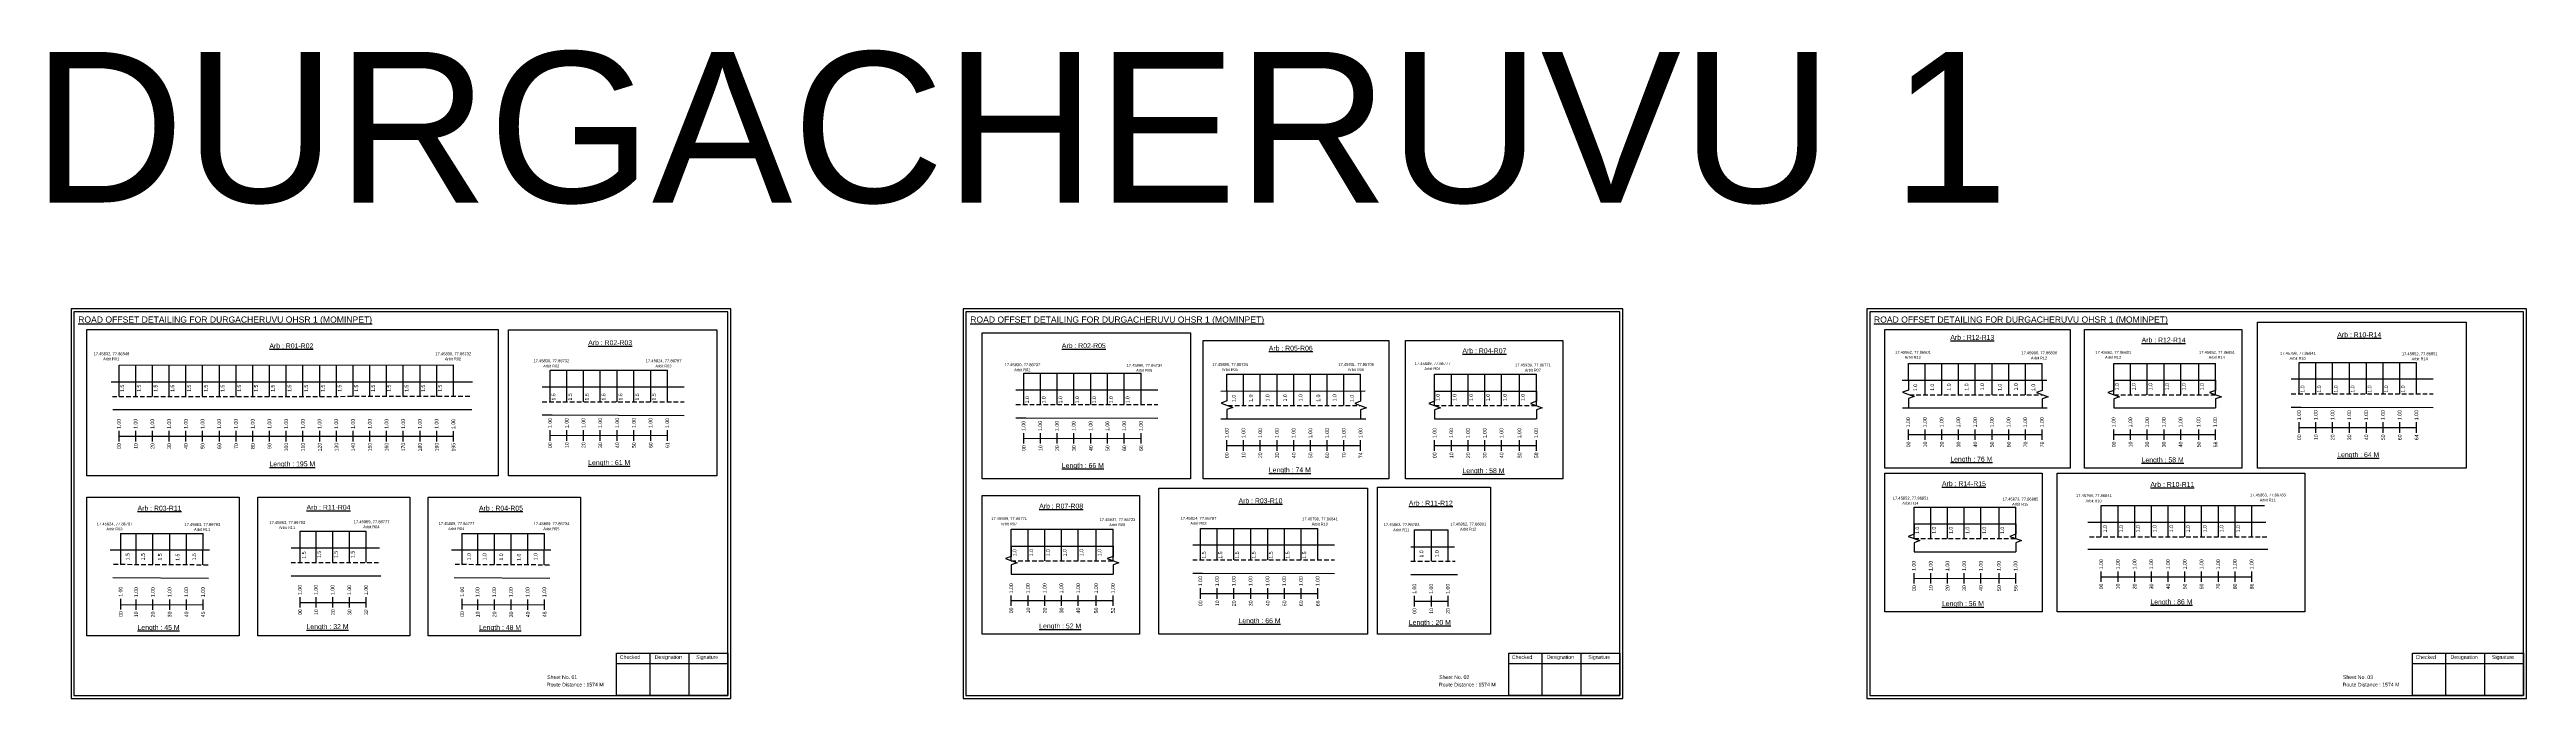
# Model space of a CAD drawing. Header units: inches. Extents: x 105 to 4124, y -559 to 3229.
# Drawn here: x 1384 to 3399, y 915 to 1442 of the extents above; entities that cross this region are included whole.
import ezdxf

# ---------------------------------------------------------------- set-up
doc = ezdxf.new("R2010")
doc.units = ezdxf.units.IN
doc.header["$MEASUREMENT"] = 0
doc.linetypes.add('DASHED2', pattern=[0.375, 0.25, -0.125])
doc.layers.add('PDF_Geometry', color=7, linetype='Continuous')
doc.layers.add('PDF_Text', color=5, linetype='Continuous')
doc.styles.add('PDF Arial', font='arial.ttf')
doc.styles.get("Standard").update_dxf_attribs({"font": 'arial.ttf'})

msp = doc.modelspace()

# ---------------------------------------------------------------- linework, layer by layer
for p, q in [((1434.3, 1172.2), (1728.2, 1172.2)), ((1440.7, 1160.3), (1440.7, 1185.8)), ((1454.3, 1160.3), (1454.3, 1185.8)), ((1467.9, 1160.3), (1467.9, 1185.8)), ((1481.5, 1160.3), (1481.5, 1185.8)), ((1495.1, 1160.3), (1495.1, 1185.8)), ((1508.7, 1160.3), (1508.7, 1185.8)), ((1522.3, 1160.3), (1522.3, 1185.8)), ((1535.9, 1160.3), (1535.9, 1185.8)), ((1549.5, 1160.3), (1549.5, 1185.8)), ((1563.1, 1160.3), (1563.1, 1185.8)), ((1576.7, 1160.3), (1576.7, 1185.8)), ((1590.3, 1160.3), (1590.3, 1185.8)), ((1603.9, 1160.3), (1603.9, 1185.8)), ((1617.5, 1160.3), (1617.5, 1185.8)), ((1631.1, 1160.3), (1631.1, 1185.8)), ((1644.7, 1160.3), (1644.7, 1185.8)), ((1658.3, 1160.3), (1658.3, 1185.8)), ((1671.9, 1160.3), (1671.9, 1185.8)), ((1685.5, 1160.3), (1685.5, 1185.8)), ((1699.1, 1160.3), (1699.1, 1185.8)), ((1712.8, 1160.5), (1712.8, 1186)), ((1791.3, 1156), (1791.3, 1181.6)), ((1804.9, 1156), (1804.9, 1181.6)), ((1818.5, 1156), (1818.5, 1181.6)), ((1832.1, 1156), (1832.1, 1181.6)), ((1845.9, 1156), (1845.9, 1181.6)), ((1859.5, 1156), (1859.5, 1181.6)), ((1873.1, 1156), (1873.1, 1181.6)), ((1886.7, 1156), (1886.7, 1181.6)), ((2176.5, 1153.6), (2176.5, 1179.2)), ((2190.1, 1153.6), (2190.1, 1179.2)), ((2203.7, 1153.6), (2203.7, 1179.2)), ((2217.3, 1153.6), (2217.3, 1179.2)), ((2231.1, 1153.6), (2231.1, 1179.2)), ((2244.7, 1153.6), (2244.7, 1179.2)), ((2258.3, 1153.6), (2258.3, 1179.2)), ((2271.9, 1153.6), (2271.9, 1179.2)), ((2341.7, 1164.7), (2341.7, 1178.4)), ((2355.3, 1152.8), (2355.3, 1178.4)), ((2368.9, 1152.8), (2368.9, 1178.4)), ((2382.5, 1152.8), (2382.5, 1178.4)), ((2396.1, 1152.8), (2396.1, 1178.4)), ((2409.7, 1152.8), (2409.7, 1178.4)), ((2423.3, 1152.8), (2423.3, 1178.4)), ((2436.9, 1152.8), (2436.9, 1178.4)), ((2450.5, 1164.7), (2450.5, 1178.4)), ((2510.7, 1152.8), (2510.7, 1178.4)), ((2524.3, 1152.8), (2524.3, 1178.4)), ((2537.9, 1152.8), (2537.9, 1178.4)), ((2551.5, 1152.8), (2551.5, 1178.4)), ((2565.1, 1152.8), (2565.1, 1178.4)), ((2579.8, 1152.8), (2579.8, 1178.4)), ((2593.4, 1152.8), (2593.4, 1178.4)), ((2891, 1173.5), (3008.6, 1173.6)), ((2896, 1173.5), (2896, 1187.2)), ((2909.6, 1161.7), (2909.6, 1187.2)), ((2923.2, 1161.7), (2923.2, 1187.2)), ((2936.8, 1161.7), (2936.8, 1187.2)), ((2950.4, 1161.7), (2950.4, 1187.2)), ((2964, 1161.7), (2964, 1187.2)), ((2977.6, 1161.7), (2977.6, 1187.2)), ((2991.2, 1161.7), (2991.2, 1187.2)), ((3004.8, 1173.5), (3004.8, 1187.2)), ((3063.1, 1161.7), (3063.1, 1187.2)), ((3063.1, 1173.5), (3145.7, 1173.5)), ((3076.7, 1161.7), (3076.7, 1187.2)), ((3090.3, 1161.7), (3090.3, 1187.2)), ((3103.9, 1161.7), (3103.9, 1187.2)), ((3117.5, 1161.7), (3117.5, 1187.2)), ((3132.1, 1161.7), (3132.1, 1187.2)), ((3145.7, 1161.7), (3145.7, 1187.2)), ((3322.9, 1174.3), (3207.4, 1174.3)), ((3213.8, 1162.4), (3213.8, 1188)), ((3227.4, 1162.4), (3227.4, 1188)), ((3241, 1162.4), (3241, 1188)), ((3254.6, 1162.4), (3254.6, 1188)), ((3268.5, 1162.4), (3268.5, 1188)), ((3282.1, 1162.4), (3282.1, 1188)), ((3295.7, 1162.4), (3295.7, 1188)), ((3309.3, 1162.4), (3309.3, 1188)), ((1435.6, 1149.6), (1727.6, 1149.6)), ((1900.3, 1167.9), (1784.9, 1167.9)), ((2285.5, 1165.5), (2170.1, 1165.5)), ((2336.7, 1164.7), (2454.3, 1164.8)), ((2510.7, 1164.7), (2593.4, 1164.7)), ((2891.2, 1150.9), (3008.9, 1150.9)), ((3063.1, 1150.9), (3145.7, 1150.9)), ((3207.4, 1151.6), (3215.5, 1151.6)), ((3215.5, 1151.6), (3322.9, 1151.3)), ((1784.9, 1145.2), (1793, 1145.2)), ((1793, 1145.2), (1900.3, 1144.9)), ((2170.1, 1142.8), (2178.2, 1142.8)), ((2178.2, 1142.8), (2285.5, 1142.5)), ((2336.9, 1142), (2454.7, 1142)), ((2510.7, 1142), (2593.4, 1142)), ((2900.6, 1044.8), (2900.6, 1070.3)), ((2914.2, 1044.8), (2914.2, 1070.3)), ((2927.8, 1044.8), (2927.8, 1070.3)), ((2941.4, 1044.8), (2941.4, 1070.3)), ((2955, 1044.8), (2955, 1070.3)), ((2969.7, 1044.8), (2969.7, 1070.3)), ((2983.3, 1044.8), (2983.3, 1070.3)), ((3052.9, 1046.1), (3052.9, 1071.7)), ((3066.5, 1046.1), (3066.5, 1071.7)), ((3080.1, 1046.1), (3080.1, 1071.7)), ((3093.7, 1046.1), (3093.7, 1071.7)), ((3107.3, 1046.1), (3107.3, 1071.7)), ((3120.9, 1046.1), (3120.9, 1071.7)), ((3134.5, 1046.1), (3134.5, 1071.7)), ((3148.1, 1046.1), (3148.1, 1071.7)), ((3161.7, 1046.1), (3161.7, 1071.7)), ((3175.3, 1046.1), (3175.3, 1071.7)), ((1442.2, 1023.7), (1442.2, 1049.2)), ((1454.7, 1023.6), (1454.7, 1048.9)), ((1468.3, 1023.6), (1468.3, 1048.9)), ((1481.9, 1023.6), (1481.9, 1048.9)), ((1495.5, 1023.4), (1495.5, 1048.9)), ((1508.9, 1023.4), (1509.1, 1048.9)), ((1587.9, 1025.3), (1587.9, 1050.8)), ((1601, 1025.3), (1601, 1050.8)), ((1614.6, 1025.3), (1614.6, 1050.8)), ((1628.2, 1025.3), (1628.2, 1050.8)), ((1641.8, 1025.3), (1641.8, 1050.8)), ((1719.9, 1023.7), (1719.9, 1049.2)), ((1732.4, 1023.6), (1732.4, 1048.9)), ((1746, 1023.6), (1746, 1048.9)), ((1759.6, 1023.6), (1759.6, 1048.9)), ((1773.2, 1023.4), (1773.2, 1048.9)), ((1786.6, 1023.4), (1786.8, 1048.9)), ((2166.4, 1026.6), (2166.4, 1052.2)), ((2180, 1026.6), (2180, 1052.2)), ((2193.6, 1026.6), (2193.6, 1052.2)), ((2207.2, 1026.6), (2207.2, 1052.2)), ((2220.8, 1026.6), (2220.8, 1052.2)), ((2235.5, 1026.6), (2235.5, 1052.2)), ((2249.1, 1026.6), (2249.1, 1052.2)), ((2320.3, 1027.4), (2320.3, 1053)), ((2333.9, 1027.4), (2333.9, 1053)), ((2347.5, 1027.4), (2347.5, 1053)), ((2361.1, 1027.4), (2361.1, 1053)), ((2374.9, 1027.4), (2374.9, 1053)), ((2388.5, 1027.4), (2388.5, 1053)), ((2402.1, 1027.4), (2402.1, 1053)), ((2415.7, 1027.4), (2415.7, 1053)), ((2494.4, 1026.2), (2494.4, 1051.7)), ((2508, 1026.2), (2508, 1051.7)), ((2521.6, 1026.2), (2521.6, 1051.7)), ((2900.6, 1056.7), (2983.3, 1056.7)), ((3042, 1058), (3186.8, 1058)), ((1514.4, 1035.2), (1433.4, 1035.2)), ((1580.6, 1037.1), (1652.6, 1037.1)), ((1792, 1035.2), (1711.1, 1035.2)), ((2166.4, 1038.5), (2249.1, 1038.5)), ((2429.3, 1039.3), (2313.9, 1039.3)), ((2491.4, 1038.1), (2526.8, 1038.1)), ((2900.6, 1034), (2983.3, 1034)), ((3188.2, 1035.8), (3042, 1035.8)), ((1435.6, 1013), (1513.4, 1012.6)), ((1580.6, 1014.5), (1653.6, 1014.5)), ((1713.3, 1013), (1791, 1012.6)), ((2166.4, 1015.8), (2249.1, 1015.8)), ((2313.9, 1016.6), (2321.9, 1016.6)), ((2321.9, 1016.6), (2429.3, 1016.3)), ((2491.4, 1015.4), (2529.2, 1015.4))]:
    msp.add_line(p, q)
at = {"color": 5}
for p, q in [((1440.7, 1185.8), (1712.8, 1186)), ((1791.3, 1181.6), (1886.7, 1181.6)), ((2176.5, 1179.2), (2271.9, 1179.2)), ((2341.7, 1178.4), (2450.5, 1178.4)), ((2510.7, 1178.4), (2593.4, 1178.4)), ((2896, 1187.2), (3004.8, 1187.2)), ((3063.1, 1187.2), (3145.7, 1187.2)), ((3213.8, 1188), (3309.3, 1188)), ((2900.6, 1070.3), (2983.3, 1070.3)), ((3052.9, 1071.7), (3185.6, 1071.7)), ((1442.2, 1048.9), (1509.1, 1048.9)), ((1587.9, 1050.8), (1641.8, 1050.8)), ((1719.9, 1048.9), (1786.8, 1048.9)), ((2166.4, 1052.2), (2249.1, 1052.2)), ((2320.3, 1053), (2415.7, 1053)), ((2494.4, 1051.7), (2521.6, 1051.7))]:
    msp.add_line(p, q, dxfattribs=at)
at = {"linetype": 'DASHED2', "ltscale": 15}
for p, q in [((1435.3, 1160.3), (1725.9, 1160.4)), ((1784.9, 1156), (1900.3, 1156)), ((2170.1, 1153.6), (2285.5, 1153.6)), ((2342.5, 1152.8), (2450.5, 1152.8)), ((2510.7, 1152.8), (2593.4, 1152.8)), ((2896.8, 1161.7), (3004.8, 1161.7)), ((3063.1, 1161.7), (3145.7, 1161.7)), ((3207.4, 1162.4), (3322.9, 1162.4)), ((2313.9, 1027.4), (2429.3, 1027.4)), ((2900.6, 1044.8), (2983.3, 1044.8)), ((3043.2, 1046.1), (3187.6, 1046.1)), ((1436.3, 1023.8), (1514.6, 1023.4)), ((1580.6, 1025.3), (1653.1, 1025.3)), ((1714, 1023.8), (1792.3, 1023.4)), ((2166.4, 1026.6), (2249.1, 1026.6)), ((2491.4, 1026.2), (2527.3, 1026.2))]:
    msp.add_line(p, q, dxfattribs=at)
at = {"color": 217, "true_color": 0x93278f}
for p, q in [((1440.7, 1123.6), (1440.7, 1132.2)), ((1454.3, 1123.6), (1454.3, 1132.2)), ((1467.9, 1123.6), (1467.9, 1132.2)), ((1481.5, 1123.6), (1481.5, 1132.2)), ((1495.1, 1123.6), (1495.1, 1132.2)), ((1508.7, 1123.6), (1508.7, 1132.2)), ((1522.3, 1123.6), (1522.3, 1132.2)), ((1535.9, 1123.6), (1535.9, 1132.2)), ((1549.5, 1123.6), (1549.5, 1132.2)), ((1563.1, 1123.6), (1563.1, 1132.2)), ((1576.7, 1123.6), (1576.7, 1132.2)), ((1590.3, 1123.6), (1590.3, 1132.2)), ((1603.9, 1123.6), (1603.9, 1132.2)), ((1617.5, 1123.6), (1617.5, 1132.2)), ((1631.1, 1123.6), (1631.1, 1132.2)), ((1644.7, 1123.6), (1644.7, 1132.2)), ((1658.3, 1123.6), (1658.3, 1132.2)), ((1671.9, 1123.6), (1671.9, 1132.2)), ((1685.5, 1123.6), (1685.5, 1132.2)), ((1699.1, 1123.6), (1699.1, 1132.2)), ((1712.8, 1123.5), (1712.8, 1132.1)), ((1791.3, 1124.3), (1791.3, 1132.9)), ((1791.3, 1128.6), (1886.7, 1128.7)), ((1804.9, 1124.3), (1804.9, 1132.9)), ((1818.5, 1124.3), (1818.5, 1132.9)), ((1832.1, 1124.3), (1832.1, 1132.9)), ((1845.9, 1124.3), (1845.9, 1132.9)), ((1859.5, 1124.3), (1859.5, 1132.9)), ((1873.1, 1124.3), (1873.1, 1132.9)), ((1886.7, 1124.3), (1886.7, 1132.9)), ((2176.5, 1121.9), (2176.5, 1130.5)), ((2190.1, 1121.9), (2190.1, 1130.5)), ((2203.7, 1121.9), (2203.7, 1130.5)), ((2217.3, 1121.9), (2217.3, 1130.5)), ((2231.1, 1121.9), (2231.1, 1130.5)), ((2244.7, 1121.9), (2244.7, 1130.5)), ((2258.3, 1121.9), (2258.3, 1130.5)), ((2271.9, 1121.9), (2271.9, 1130.5)), ((2896, 1125), (2896, 1133.5)), ((2896, 1129.2), (3004.8, 1129.2)), ((2909.6, 1125), (2909.6, 1133.5)), ((2923.2, 1125), (2923.2, 1133.5)), ((2936.8, 1125), (2936.8, 1133.5)), ((2950.4, 1125), (2950.4, 1133.5)), ((2964, 1125), (2964, 1133.5)), ((2977.6, 1125), (2977.6, 1133.5)), ((2991.2, 1125), (2991.2, 1133.5)), ((3004.8, 1125), (3004.8, 1133.5)), ((3063.1, 1125), (3063.1, 1133.5)), ((3063.1, 1129.2), (3145.7, 1129.2)), ((3076.7, 1125), (3076.7, 1133.5)), ((3090.3, 1125), (3090.3, 1133.5)), ((3103.9, 1125), (3103.9, 1133.5)), ((3117.5, 1125), (3117.5, 1133.5)), ((3132.1, 1125), (3132.1, 1133.5)), ((3145.7, 1125), (3145.7, 1133.5)), ((3213.8, 1130.8), (3213.8, 1139.3)), ((3213.8, 1135), (3309.3, 1135.1)), ((3227.4, 1130.8), (3227.4, 1139.3)), ((3241, 1130.8), (3241, 1139.3)), ((3254.6, 1130.8), (3254.6, 1139.3)), ((3268.5, 1130.8), (3268.5, 1139.3)), ((3282.1, 1130.8), (3282.1, 1139.3)), ((3295.7, 1130.8), (3295.7, 1139.3)), ((3309.3, 1130.8), (3309.3, 1139.3)), ((1440.7, 1127.9), (1712.8, 1127.9)), ((2176.5, 1126.2), (2271.9, 1126.3)), ((2341.7, 1116.1), (2341.7, 1124.7)), ((2341.7, 1120.4), (2450.5, 1120.4)), ((2355.3, 1116.1), (2355.3, 1124.7)), ((2368.9, 1116.1), (2368.9, 1124.7)), ((2382.5, 1116.1), (2382.5, 1124.7)), ((2396.1, 1116.1), (2396.1, 1124.7)), ((2409.7, 1116.1), (2409.7, 1124.7)), ((2423.3, 1116.1), (2423.3, 1124.7)), ((2436.9, 1116.1), (2436.9, 1124.7)), ((2450.5, 1116.1), (2450.5, 1124.7)), ((2510.7, 1116.1), (2510.7, 1124.7)), ((2510.7, 1120.4), (2593.4, 1120.4)), ((2524.3, 1116.1), (2524.3, 1124.7)), ((2537.9, 1116.1), (2537.9, 1124.7)), ((2551.5, 1116.1), (2551.5, 1124.7)), ((2565.1, 1116.1), (2565.1, 1124.7)), ((2579.8, 1116.1), (2579.8, 1124.7)), ((2593.4, 1116.1), (2593.4, 1124.7)), ((2900.6, 1008.1), (2900.6, 1016.6)), ((2900.6, 1012.3), (2983.3, 1012.4)), ((2914.2, 1008.1), (2914.2, 1016.6)), ((2927.8, 1008.1), (2927.8, 1016.6)), ((2941.4, 1008.1), (2941.4, 1016.6)), ((2955, 1008.1), (2955, 1016.6)), ((2969.7, 1008.1), (2969.7, 1016.6)), ((2983.3, 1008.1), (2983.3, 1016.6)), ((3052.9, 1009.4), (3052.9, 1018)), ((3052.9, 1013.7), (3175.3, 1013.7)), ((3066.5, 1009.4), (3066.5, 1018)), ((3080.1, 1009.4), (3080.1, 1018)), ((3093.7, 1009.4), (3093.7, 1018)), ((3107.3, 1009.4), (3107.3, 1018)), ((3120.9, 1009.4), (3120.9, 1018)), ((3134.5, 1009.4), (3134.5, 1018)), ((3148.1, 1009.4), (3148.1, 1018)), ((3161.7, 1009.4), (3161.7, 1018)), ((3175.3, 1009.4), (3175.3, 1018)), ((1442.2, 987.1), (1442.2, 995.6)), ((1442.2, 990.9), (1509.1, 991)), ((1454.7, 986.7), (1454.7, 995.2)), ((1468.3, 986.7), (1468.3, 995.2)), ((1481.9, 986.7), (1481.9, 995.2)), ((1495.5, 986.7), (1495.5, 995.2)), ((1509.1, 986.7), (1509.1, 995.2)), ((1587.9, 988.6), (1587.9, 997.1)), ((1587.9, 992.8), (1641.8, 992.8)), ((1601, 988.6), (1601, 997.1)), ((1614.6, 988.6), (1614.6, 997.1)), ((1628.2, 988.6), (1628.2, 997.1)), ((1641.8, 988.6), (1641.8, 997.1)), ((1719.9, 987.1), (1719.9, 995.6)), ((1719.9, 990.9), (1786.8, 991)), ((1732.4, 986.7), (1732.4, 995.2)), ((1746, 986.7), (1746, 995.2)), ((1759.6, 986.7), (1759.6, 995.2)), ((1773.2, 986.7), (1773.2, 995.2)), ((1786.8, 986.7), (1786.8, 995.2)), ((2166.4, 989.9), (2166.4, 998.5)), ((2166.4, 994.2), (2249.1, 994.2)), ((2180, 989.9), (2180, 998.5)), ((2193.6, 989.9), (2193.6, 998.5)), ((2207.2, 989.9), (2207.2, 998.5)), ((2220.8, 989.9), (2220.8, 998.5)), ((2235.5, 989.9), (2235.5, 998.5)), ((2249.1, 989.9), (2249.1, 998.5)), ((2320.3, 995.7), (2320.3, 1004.3)), ((2320.3, 1000), (2415.7, 1000.1)), ((2333.9, 995.7), (2333.9, 1004.3)), ((2347.5, 995.7), (2347.5, 1004.3)), ((2361.1, 995.7), (2361.1, 1004.3)), ((2374.9, 995.7), (2374.9, 1004.3)), ((2388.5, 995.7), (2388.5, 1004.3)), ((2402.1, 995.7), (2402.1, 1004.3)), ((2415.7, 995.7), (2415.7, 1004.3)), ((2494.4, 989.5), (2494.4, 998.1)), ((2494.4, 993.8), (2521.6, 993.8)), ((2508, 989.5), (2508, 998.1)), ((2521.6, 989.5), (2521.6, 998.1))]:
    msp.add_line(p, q, dxfattribs=at)
for points in [[(1414.5, 1214.6), (1749, 1214.6), (1749, 1095.6), (1414.5, 1095.6)], [(1757.4, 1214.4), (1927, 1214.4), (1927, 1095.6), (1757.4, 1095.6)], [(2142.6, 1212), (2312.2, 1212), (2312.2, 1093.2), (2142.6, 1093.2)], [(2876.8, 1214.7), (3027.6, 1214.7), (3027.6, 1102), (2876.8, 1102)], [(3039.2, 1214.7), (3167.3, 1214.7), (3167.3, 1102), (3039.2, 1102)], [(3179.9, 1220.8), (3349.5, 1220.8), (3349.5, 1102), (3179.9, 1102)], [(2322.5, 1205.9), (2473.4, 1205.9), (2473.4, 1093.2), (2322.5, 1093.2)], [(2486.9, 1205.9), (2615, 1205.9), (2615, 1093.2), (2486.9, 1093.2)], [(2876.8, 1097.8), (3004.9, 1097.8), (3004.9, 985.1), (2876.8, 985.1)], [(3017.1, 1097.8), (3218.3, 1097.8), (3218.3, 985.1), (3017.1, 985.1)], [(1414.5, 1078.3), (1538.3, 1078.3), (1538.3, 965.6), (1414.5, 965.6)], [(1553.5, 1078.3), (1677.3, 1078.3), (1677.3, 965.6), (1553.5, 965.6)], [(1692.2, 1078.3), (1816, 1078.3), (1816, 965.6), (1692.2, 965.6)], [(2142.6, 1079.6), (2270.7, 1079.6), (2270.7, 967), (2142.6, 967)], [(2286.4, 1085.8), (2456, 1085.8), (2456, 967), (2286.4, 967)], [(2464.1, 1086.6), (2556.1, 1086.6), (2556.1, 967), (2464.1, 967)]]:
    msp.add_lwpolyline(points, close=True)
at = {"linetype": 'Continuous'}
for points in [[(2896, 1173.8), (2896, 1165.4), (2891.3, 1163.7), (2900.7, 1160.2), (2896, 1158.5), (2896, 1151.1)], [(3004.8, 1173.5), (3004.8, 1165.1), (3000.1, 1163.4), (3009.6, 1159.9), (3004.8, 1158.2), (3004.8, 1150.9)], [(3063.1, 1173.5), (3063.1, 1165.1), (3058.3, 1163.4), (3067.8, 1159.9), (3063.1, 1158.2), (3063.1, 1150.9)], [(3145.7, 1173.5), (3145.7, 1165.1), (3141, 1163.4), (3150.5, 1159.9), (3145.7, 1158.2), (3145.7, 1150.9)], [(2341.7, 1165), (2341.7, 1156.6), (2337, 1154.8), (2346.5, 1151.4), (2341.7, 1149.7), (2341.7, 1142.3)], [(2450.5, 1164.7), (2450.5, 1156.3), (2445.8, 1154.6), (2455.3, 1151.1), (2450.5, 1149.4), (2450.5, 1142)], [(2510.7, 1164.7), (2510.7, 1156.3), (2506, 1154.6), (2515.5, 1151.1), (2510.7, 1149.4), (2510.7, 1142)], [(2593.4, 1164.7), (2593.4, 1156.3), (2588.6, 1154.6), (2598.1, 1151.1), (2593.4, 1149.4), (2593.4, 1142)], [(2900.6, 1056.7), (2900.6, 1048.2), (2895.9, 1046.5), (2905.4, 1043.1), (2900.6, 1041.3), (2900.6, 1034)], [(2983.3, 1056.7), (2983.3, 1048.2), (2978.6, 1046.5), (2988, 1043.1), (2983.3, 1041.3), (2983.3, 1034)], [(2166.4, 1038.5), (2166.4, 1030.1), (2161.7, 1028.4), (2171.2, 1024.9), (2166.4, 1023.2), (2166.4, 1015.8)], [(2249.1, 1038.5), (2249.1, 1030.1), (2244.4, 1028.4), (2253.8, 1024.9), (2249.1, 1023.2), (2249.1, 1015.8)]]:
    msp.add_lwpolyline(points, dxfattribs=at)
at = {"layer": 'PDF_Geometry'}
for points in [[(1401.7, 1231.4), (1401.7, 914.7), (1938.2, 914.7), (1938.2, 1231.4)], [(1404, 1229), (1404, 917.1), (1935.8, 917.1), (1935.8, 1229)], [(2127.2, 1231.4), (2127.2, 914.7), (2663.7, 914.7), (2663.7, 1231.4)], [(2129.5, 1229), (2129.5, 917.1), (2661.2, 917.1), (2661.2, 1229)], [(2862.2, 1231.4), (2862.2, 914.7), (3398.7, 914.7), (3398.7, 1231.4)], [(2864.5, 1229), (2864.5, 917.1), (3396.2, 917.1), (3396.2, 1229)]]:
    msp.add_lwpolyline(points, close=True, dxfattribs=at)
at = {"layer": 'PDF_Geometry', "color": 242, "true_color": 0xcc1f26}
for points in [[(1935.8, 917), (1845.4, 917), (1845.4, 951.6), (1935.8, 951.6)], [(2661.2, 917), (2570.9, 917), (2570.9, 951.6), (2661.2, 951.6)], [(3396.2, 917), (3305.9, 917), (3305.9, 951.6), (3396.2, 951.6)]]:
    msp.add_lwpolyline(points, close=True, dxfattribs=at)
for points in [[(1872.4, 951.6), (1872.4, 917)], [(1904.1, 951.6), (1904.1, 917)], [(2597.9, 951.6), (2597.9, 917)], [(2629.6, 951.6), (2629.6, 917)], [(3332.9, 951.6), (3332.9, 917)], [(3364.6, 951.6), (3364.6, 917)], [(1845.4, 943.2), (1935.8, 943.2)], [(2570.9, 943.2), (2661.2, 943.2)], [(3305.9, 943.2), (3396.2, 943.2)]]:
    msp.add_lwpolyline(points, dxfattribs=at)

# ---------------------------------------------------------------- texts
for s, height, p in [('DURGACHERUVU 1', 122.535, (1370.2, 1318)), ('Sheet No. 01', 3, (1788.9, 930.5)), ('Route Distance : 1574 M', 3, (1788.7, 924.4)), ('Sheet No. 02', 3, (2514.4, 930.5)), ('Route Distance : 1574 M', 3, (2514.2, 924.4)), ('Route Distance : 1574 M', 3, (3249.2, 924.4)), ('Sheet No. 03', 3, (3249.4, 930.5))]:
    msp.add_text(s, height=height).set_placement(p)
at = {"color": 242, "true_color": 0xcd2027}
for s, height, p in [('%%UROAD OFFSET DETAILING FOR DURGACHERUVU OHSR 1 (MOMINPET)', 5, (1407.5, 1220.3)), ('%%UROAD OFFSET DETAILING FOR DURGACHERUVU OHSR 1 (MOMINPET)', 5, (2133, 1220.3)), ('%%UROAD OFFSET DETAILING FOR DURGACHERUVU OHSR 1 (MOMINPET)', 5, (2868, 1220.3)), ('%%UArb : R12-R13', 4, (2930.1, 1206.3)), ('%%UArb : R10-R14', 4, (3244.8, 1208.4)), ('%%UArb : R01-R02', 4, (1563, 1199.4)), ('%%UArb : R02-R03', 4, (1822.3, 1202)), ('%%UArb : R02-R05', 4, (2207.5, 1199.6)), ('%%UArb : R05-R06', 4, (2375.8, 1197.5)), ('%%UArb : R04-R07', 4, (2533.3, 1195.4)), ('%%UArb : R12-R14', 4, (3085.7, 1204.2)), ('%%ULength : 61 M', 4, (1822.3, 1104.5)), ('%%ULength : 76 M', 4, (2930.1, 1107.3)), ('%%ULength : 58 M', 4, (3085.7, 1106.7)), ('%%ULength : 64 M', 4, (3244.8, 1110.9)), ('%%ULength : 195 M', 4, (1563, 1103.4)), ('%%ULength : 66 M', 4, (2207.5, 1102.1)), ('%%ULength : 74 M', 4, (2375.8, 1098.5)), ('%%ULength : 58 M', 4, (2533.3, 1097.9)), ('%%UArb : R14-R15', 4, (2923.3, 1087.3)), ('%%UArb : R10-R11', 4, (3092.8, 1086.7)), ('%%UArb : R03-R11', 4, (1455.8, 1067.4)), ('%%UArb : R11-R04', 4, (1593.2, 1068.1)), ('%%UArb : R04-R05', 4, (1733.5, 1067.4)), ('%%UArb : R07-R08', 4, (2189.1, 1069.1)), ('%%UArb : R03-R10', 4, (2351.2, 1073.4)), ('%%UArb : R11-R12', 4, (2489.7, 1071.5)), ('%%ULength : 56 M', 4, (2923.3, 989.8)), ('%%ULength : 86 M', 4, (3092.8, 991.2)), ('%%ULength : 45 M', 4, (1455.8, 970.4)), ('%%ULength : 32 M', 4, (1593.2, 971.1)), ('%%ULength : 48 M', 4, (1733.5, 970.4)), ('%%ULength : 52 M', 4, (2189.1, 971.6)), ('%%ULength : 66 M', 4, (2351.2, 975.9)), ('%%ULength : 20 M', 4, (2489.7, 974.5))]:
    msp.add_text(s, height=height, dxfattribs=at).set_placement(p)
at = {"color": 5}
for s, height, p in [('17.45832, 77.86548', 2.34, (1420, 1193.8)), ('Arbit R01', 2.25, (1427.8, 1189.7)), ('17.45830, 77.86732', 2.34, (1698, 1193.8)), ('Arbit R02', 2.25, (1705.8, 1189.7)), ('17.45830, 77.86732', 2.34, (1777.8, 1188.1)), ('17.45824, 77.86787', 2.34, (1869.1, 1188.1)), ('17.45862, 77.86801', 2.34, (2885.2, 1195)), ('Arbit R12', 2.25, (2893, 1190.9)), ('17.45900, 77.86830', 2.34, (2987.9, 1194.6)), ('Arbit R12', 2.25, (2995.7, 1190.4)), ('17.45862, 77.86801', 2.34, (3048.1, 1195)), ('Arbit R12', 2.25, (3055.9, 1190.9)), ('17.45852, 77.86851', 2.34, (3132.4, 1195)), ('Arbit R14', 2.25, (3140.2, 1190.9)), ('17.45798, 77.86841', 2.34, (3198.2, 1194.2)), ('Arbit R10', 2.25, (3206, 1190.1)), ('17.45852, 77.86851', 2.34, (3297.3, 1193.8)), ('Arbit R14', 2.25, (3305.2, 1189.7)), ('Arbit R02', 2.25, (1785.7, 1183.9)), ('Arbit R03', 2.25, (1876.9, 1183.9)), ('17.45830, 77.86732', 2.34, (2161, 1184.9)), ('Arbit R02', 2.25, (2168.8, 1180.8)), ('17.45889, 77.86734', 2.34, (2260.1, 1184.4)), ('Arbit R05', 2.25, (2267.9, 1180.3)), ('17.45889, 77.86734', 2.34, (2329.8, 1185.1)), ('Arbit R05', 2.25, (2337.6, 1181)), ('17.45931, 77.86706', 2.34, (2432.3, 1185.1)), ('Arbit R06', 2.25, (2440.1, 1181)), ('17.45889, 77.86777', 2.34, (2494.5, 1185.8)), ('Arbit R04', 2.25, (2502.4, 1181.7)), ('17.45939, 77.86771', 2.34, (2576.1, 1184.7)), ('Arbit R07', 2.25, (2584, 1180.5)), ('17.45852, 77.86851', 2.34, (2883.3, 1076.4)), ('Arbit R14', 2.25, (2891.1, 1072.3)), ('17.45873, 77.86885', 2.34, (2972.6, 1075.6)), ('Arbit R15', 2.25, (2980.4, 1071.5)), ('17.45798, 77.86841', 2.34, (3032.3, 1078.4)), ('Arbit R10', 2.25, (3040.1, 1074.2)), ('17.45863, 77.86783', 2.34, (3173.8, 1079)), ('Arbit R11', 2.25, (3181.7, 1074.9)), ('17.45824, 77.86787', 2.34, (1422.6, 1055.4)), ('Arbit R03', 2.25, (1430.4, 1051.3)), ('17.45863, 77.86783', 2.34, (1493.9, 1055)), ('Arbit R11', 2.25, (1501.7, 1050.9)), ('17.45863, 77.86783', 2.34, (1563, 1056.6)), ('Arbit R11', 2.25, (1570.8, 1052.5)), ('17.45889, 77.86777', 2.34, (1631.6, 1057.2)), ('Arbit R04', 2.25, (1639.4, 1053.1)), ('17.45889, 77.86777', 2.34, (1700.6, 1055.7)), ('Arbit R04', 2.25, (1708.4, 1051.6)), ('17.45889, 77.86734', 2.34, (1777.9, 1055.6)), ('Arbit R05', 2.25, (1785.8, 1051.5)), ('17.45939, 77.86771', 2.34, (2150.1, 1059.7)), ('Arbit R07', 2.25, (2157.9, 1055.5)), ('17.45937, 77.86723', 2.34, (2238.2, 1058.9)), ('Arbit R08', 2.25, (2246, 1054.8)), ('17.45824, 77.86787', 2.34, (2304.1, 1060)), ('Arbit R03', 2.25, (2312, 1055.9)), ('17.45798, 77.86841', 2.34, (2402.9, 1059.5)), ('Arbit R10', 2.25, (2410.7, 1055.3)), ('17.45863, 77.86783', 2.34, (2469.2, 1054.8)), ('Arbit R11', 2.25, (2477, 1050.7)), ('17.45862, 77.86801', 2.34, (2523.5, 1055.3)), ('Arbit R12', 2.25, (2531.4, 1051.2))]:
    msp.add_text(s, height=height, dxfattribs=at).set_placement(p)
for s, p in [('1.5', (1444.8, 1164)), ('1.5', (1458.4, 1164)), ('1.5', (1472, 1164)), ('1.5', (1485.6, 1164)), ('1.5', (1499.2, 1164)), ('1.5', (1512.8, 1164)), ('1.5', (1526.4, 1164)), ('1.5', (1540, 1164)), ('1.5', (1553.6, 1164)), ('1.5', (1567.2, 1164)), ('1.5', (1580.8, 1164)), ('1.5', (1594.4, 1164)), ('1.5', (1608, 1164)), ('1.5', (1621.6, 1164)), ('1.5', (1635.2, 1164)), ('1.5', (1648.8, 1164)), ('1.5', (1661.7, 1164)), ('1.5', (1676, 1164)), ('1.5', (1689.6, 1164)), ('1.5', (1703.2, 1164)), ('1.0', (2903.1, 1164.6)), ('1.0', (2916.9, 1164.8)), ('1.0', (2930.5, 1165)), ('1.0', (2944.8, 1165)), ('1.0', (2957.4, 1165.2)), ('1.0', (2971.9, 1164.8)), ('1.0', (2985, 1165.2)), ('1.0', (2999.1, 1164.7)), ('1.0', (3067.1, 1165.3)), ('1.0', (3080.7, 1165.3)), ('1.0', (3094.3, 1165.3)), ('1.0', (3107.9, 1165.3)), ('1.0', (3121.5, 1165.3)), ('1.0', (3136.2, 1165.3)), ('1.0', (3218, 1163.4)), ('1.0', (3231.5, 1163.4)), ('1.0', (3245.1, 1163.4)), ('1.0', (3258.7, 1163.4)), ('1.0', (3272.5, 1163.4)), ('1.0', (3286.1, 1163.4)), ('1.0', (3299.7, 1163.4)), ('1.5', (1795.5, 1157)), ('1.5', (1809, 1157)), ('1.5', (1822.6, 1157)), ('1.5', (1836.2, 1157)), ('1.5', (1850, 1157)), ('1.5', (1863.6, 1157)), ('1.5', (1877.2, 1157)), ('1.0', (2180.7, 1154.6)), ('1.0', (2194.2, 1154.6)), ('1.0', (2207.8, 1154.6)), ('1.0', (2221.4, 1154.6)), ('1.0', (2235.2, 1154.6)), ('1.0', (2248.8, 1154.6)), ('1.0', (2262.4, 1154.6)), ('1.0', (2348.9, 1155.8)), ('1.0', (2362.6, 1156)), ('1.0', (2376.2, 1156.2)), ('1.0', (2390.5, 1156.2)), ('1.0', (2403.1, 1156.3)), ('1.0', (2417.6, 1156)), ('1.0', (2430.7, 1156.3)), ('1.0', (2444.9, 1155.8)), ('1.0', (2514.8, 1156.5)), ('1.0', (2528.4, 1156.5)), ('1.0', (2542, 1156.5)), ('1.0', (2555.6, 1156.5)), ('1.0', (2569.2, 1156.5)), ('1.0', (2583.9, 1156.5)), ('1.0', (2904.7, 1048.5)), ('1.0', (2918.3, 1048.5)), ('1.0', (2931.9, 1048.5)), ('1.0', (2945.5, 1048.5)), ('1.0', (2959.1, 1048.5)), ('1.0', (2973.8, 1048.5)), ('1.0', (3057.4, 1049.8)), ('1.0', (3070.5, 1049.8)), ('1.0', (3084.1, 1049.8)), ('1.0', (3097.7, 1049.8)), ('1.0', (3111.3, 1049.8)), ('1.0', (3124.9, 1049.8)), ('1.0', (3138.5, 1049.8)), ('1.0', (3152.1, 1049.8)), ('1.0', (3165.7, 1049.8)), ('1.5', (1449.2, 1027)), ('1.5', (1461.7, 1027)), ('1.5', (1475.5, 1026.8)), ('1.5', (1489.8, 1026.6)), ('1.5', (1503.3, 1027)), ('1.5', (1592.6, 1028.4)), ('1.5', (1605, 1028.9)), ('1.5', (1618.6, 1028.9)), ('1.5', (1632.2, 1028.9)), ('1.0', (1726.8, 1027)), ('1.0', (1739.4, 1027)), ('1.0', (1753.1, 1026.8)), ('1.0', (1767.4, 1026.6)), ('1.0', (1781, 1027)), ('1.0', (2170.5, 1030.3)), ('1.0', (2184.1, 1030.3)), ('1.0', (2197.7, 1030.3)), ('1.0', (2211.3, 1030.3)), ('1.0', (2224.9, 1030.3)), ('1.0', (2239.6, 1030.3)), ('1.5', (2324.5, 1028.4)), ('1.5', (2337.9, 1028.4)), ('1.5', (2351.5, 1028.4)), ('1.5', (2365.1, 1028.4)), ('1.5', (2379, 1028.4)), ('1.5', (2392.6, 1028.4)), ('1.5', (2406.2, 1028.4)), ('1.0', (2501.4, 1029.3)), ('1.0', (2514, 1029.4))]:
    msp.add_text(s, height=3, rotation=90).set_placement(p)
at = {"color": 217, "true_color": 0x93278f}
for s, p in [('1.00', (3215.2, 1141)), ('1.00', (3228.8, 1141)), ('1.00', (3242.4, 1141)), ('1.00', (3256, 1141)), ('1.00', (3269.8, 1141)), ('1.00', (3283.4, 1141)), ('1.00', (3297, 1141)), ('1.00', (3310.6, 1141)), ('1.00', (1442.1, 1133.9)), ('1.00', (1455.7, 1133.9)), ('1.00', (1469.3, 1133.9)), ('1.00', (1482.9, 1133.9)), ('1.00', (1496.5, 1133.9)), ('1.00', (1510.1, 1133.9)), ('1.00', (1523.7, 1133.9)), ('1.00', (1537.3, 1133.9)), ('1.00', (1550.9, 1133.9)), ('1.00', (1564.5, 1133.9)), ('1.00', (1578.1, 1133.9)), ('1.00', (1591.7, 1133.9)), ('1.00', (1605.3, 1133.9)), ('1.00', (1618.9, 1133.9)), ('1.00', (1632.5, 1133.9)), ('1.00', (1646.1, 1133.9)), ('1.00', (1659.7, 1133.9)), ('1.00', (1673.3, 1133.9)), ('1.00', (1686.9, 1133.9)), ('1.00', (1700.5, 1133.9)), ('1.00', (1714.1, 1133.8)), ('1.00', (1792.7, 1134.6)), ('1.00', (1806.3, 1134.6)), ('1.00', (1819.9, 1134.6)), ('1.00', (1833.5, 1134.6)), ('1.00', (1847.3, 1134.6)), ('1.00', (1860.9, 1134.6)), ('1.00', (1874.5, 1134.6)), ('1.00', (1888.1, 1134.6)), ('1.00', (2177.8, 1132.2)), ('1.00', (2191.4, 1132.2)), ('1.00', (2205, 1132.2)), ('1.00', (2218.6, 1132.2)), ('1.00', (2232.4, 1132.2)), ('1.00', (2246, 1132.2)), ('1.00', (2259.6, 1132.2)), ('1.00', (2273.2, 1132.2)), ('1.00', (2343.1, 1126.4)), ('1.00', (2356.7, 1126.4)), ('1.00', (2370.3, 1126.4)), ('1.00', (2383.9, 1126.4)), ('1.00', (2397.5, 1126.4)), ('1.00', (2411.1, 1126.4)), ('1.00', (2424.7, 1126.4)), ('1.00', (2438.3, 1126.4)), ('1.00', (2451.9, 1126.4)), ('1.00', (2512.1, 1126.4)), ('1.00', (2525.7, 1126.4)), ('1.00', (2539.3, 1126.4)), ('1.00', (2552.9, 1126.4)), ('1.00', (2566.5, 1126.4)), ('1.00', (2581.1, 1126.4)), ('1.00', (2594.7, 1126.4)), ('1.00', (2897.3, 1135.2)), ('1.00', (2910.9, 1135.2)), ('1.00', (2924.5, 1135.2)), ('1.00', (2938.1, 1135.2)), ('1.00', (2951.7, 1135.2)), ('1.00', (2965.3, 1135.2)), ('1.00', (2978.9, 1135.2)), ('1.00', (2992.5, 1135.2)), ('1.00', (3006.1, 1135.2)), ('1.00', (3064.4, 1135.2)), ('1.00', (3078, 1135.2)), ('1.00', (3091.6, 1135.2)), ('1.00', (3105.2, 1135.2)), ('1.00', (3118.8, 1135.2)), ('1.00', (3133.4, 1135.3)), ('1.00', (3147, 1135.3)), ('00', (3215.3, 1124.7)), ('10', (3228.9, 1124.7)), ('20', (3242.5, 1124.7)), ('30', (3256.1, 1124.7)), ('40', (3269.9, 1124.7)), ('50', (3283.5, 1124.7)), ('60', (3297.1, 1124.7)), ('64', (3310.7, 1124.7)), ('00', (1442.2, 1117.6)), ('10', (1455.8, 1117.6)), ('20', (1469.4, 1117.6)), ('30', (1483, 1117.6)), ('40', (1496.6, 1117.6)), ('50', (1510.2, 1117.6)), ('60', (1523.8, 1117.6)), ('70', (1537.4, 1117.6)), ('80', (1551, 1117.6)), ('90', (1564.6, 1117.6)), ('100', (1578.2, 1115.6)), ('110', (1591.8, 1115.6)), ('120', (1605.4, 1115.6)), ('130', (1619, 1115.6)), ('140', (1632.6, 1115.6)), ('150', (1646.2, 1115.6)), ('160', (1659.8, 1115.6)), ('170', (1673.4, 1115.6)), ('180', (1687, 1115.6)), ('190', (1700.6, 1115.6)), ('195', (1714.2, 1115.5)), ('00', (1792.8, 1118.3)), ('10', (1806.4, 1118.3)), ('20', (1820, 1118.3)), ('30', (1833.6, 1118.3)), ('40', (1847.4, 1118.3)), ('50', (1861, 1118.3)), ('60', (1874.6, 1118.3)), ('61', (1888.2, 1118.3)), ('00', (2178, 1115.9)), ('10', (2191.6, 1115.9)), ('20', (2205.2, 1115.9)), ('30', (2218.8, 1115.9)), ('40', (2232.6, 1115.9)), ('50', (2246.2, 1115.9)), ('60', (2259.8, 1115.9)), ('66', (2273.4, 1115.9)), ('00', (2343.2, 1110.1)), ('10', (2356.8, 1110.1)), ('20', (2370.4, 1110.1)), ('30', (2384, 1110.1)), ('40', (2397.6, 1110.1)), ('50', (2411.2, 1110.1)), ('60', (2424.8, 1110.1)), ('70', (2438.4, 1110.1)), ('74', (2452, 1110.1)), ('00', (2512.2, 1110.1)), ('10', (2525.8, 1110.1)), ('20', (2539.4, 1110.1)), ('30', (2553, 1110.1)), ('40', (2566.6, 1110.1)), ('50', (2581.3, 1110.1)), ('58', (2594.9, 1110.1)), ('00', (2897.5, 1118.9)), ('10', (2911.1, 1118.9)), ('20', (2924.7, 1118.9)), ('30', (2938.3, 1118.9)), ('40', (2951.9, 1118.9)), ('50', (2965.5, 1118.9)), ('60', (2979.1, 1118.9)), ('70', (2992.7, 1118.9)), ('76', (3006.3, 1118.9)), ('00', (3064.5, 1118.9)), ('10', (3078.1, 1118.9)), ('20', (3091.7, 1118.9)), ('30', (3105.3, 1118.9)), ('40', (3118.9, 1118.9)), ('50', (3133.6, 1118.9)), ('58', (3147.2, 1118.9)), ('1.00', (3054.2, 1019.7)), ('1.00', (3067.8, 1019.7)), ('1.00', (3081.4, 1019.7)), ('1.00', (3095, 1019.7)), ('1.00', (3108.6, 1019.7)), ('1.00', (3122.2, 1019.7)), ('1.00', (3135.8, 1019.7)), ('1.00', (3149.4, 1019.7)), ('1.00', (3163, 1019.7)), ('1.00', (3176.6, 1019.7)), ('1.00', (2167.8, 1000.2)), ('1.00', (2181.4, 1000.2)), ('1.00', (2195, 1000.2)), ('1.00', (2208.6, 1000.2)), ('1.00', (2222.2, 1000.2)), ('1.00', (2236.8, 1000.2)), ('1.00', (2250.4, 1000.2)), ('1.00', (2321.6, 1006)), ('1.00', (2335.2, 1006)), ('1.00', (2348.8, 1006)), ('1.00', (2362.4, 1006)), ('1.00', (2376.2, 1006)), ('1.00', (2389.8, 1006)), ('1.00', (2403.4, 1006)), ('1.00', (2417, 1006)), ('1.00', (2495.7, 999.8)), ('1.00', (2509.3, 999.8)), ('1.00', (2522.9, 999.8)), ('1.00', (2902, 1018.4)), ('1.00', (2915.6, 1018.4)), ('1.00', (2929.2, 1018.4)), ('1.00', (2942.8, 1018.4)), ('1.00', (2956.4, 1018.4)), ('1.00', (2971, 1018.4)), ('1.00', (2984.6, 1018.4)), ('00', (3054.3, 1003.4)), ('10', (3067.9, 1003.4)), ('20', (3081.5, 1003.4)), ('30', (3095.1, 1003.4)), ('40', (3108.7, 1003.4)), ('50', (3122.3, 1003.4)), ('60', (3135.9, 1003.4)), ('70', (3149.5, 1003.4)), ('80', (3163.1, 1003.4)), ('86', (3176.7, 1003.4)), ('1.00', (1443.5, 997.4)), ('1.00', (1456.1, 997)), ('1.00', (1469.7, 997)), ('1.00', (1483.3, 997)), ('1.00', (1496.9, 997)), ('1.00', (1510.5, 997)), ('1.00', (1589.3, 998.8)), ('1.00', (1602.3, 998.8)), ('1.00', (1615.9, 998.8)), ('1.00', (1629.5, 998.8)), ('1.00', (1643.1, 998.8)), ('1.00', (1721.2, 997.4)), ('1.00', (1733.7, 997)), ('1.00', (1747.3, 997)), ('1.00', (1760.9, 997)), ('1.00', (1774.5, 997)), ('1.00', (1788.1, 997)), ('00', (2167.9, 983.9)), ('10', (2181.5, 983.9)), ('20', (2195.1, 983.9)), ('30', (2208.7, 983.9)), ('40', (2222.3, 983.9)), ('50', (2237, 983.9)), ('52', (2250.6, 983.9)), ('00', (2321.8, 989.7)), ('10', (2335.4, 989.7)), ('20', (2349, 989.7)), ('30', (2362.6, 989.7)), ('40', (2376.4, 989.7)), ('50', (2390, 989.7)), ('60', (2403.6, 989.7)), ('66', (2417.2, 989.7)), ('00', (2495.8, 983.5)), ('10', (2509.4, 983.5)), ('20', (2523, 983.5)), ('00', (2902.1, 1002.1)), ('10', (2915.7, 1002.1)), ('20', (2929.3, 1002.1)), ('30', (2942.9, 1002.1)), ('40', (2956.5, 1002.1)), ('50', (2971.2, 1002.1)), ('56', (2984.8, 1002.1)), ('00', (1443.7, 981)), ('10', (1456.2, 980.7)), ('20', (1469.8, 980.7)), ('30', (1483.4, 980.7)), ('40', (1497, 980.7)), ('45', (1510.6, 980.7)), ('00', (1589.4, 982.5)), ('10', (1602.5, 982.5)), ('20', (1616.1, 982.5)), ('30', (1629.7, 982.5)), ('32', (1643.3, 982.5)), ('00', (1721.3, 981)), ('10', (1733.9, 980.7)), ('20', (1747.5, 980.7)), ('30', (1761.1, 980.7)), ('40', (1774.7, 980.7)), ('48', (1788.3, 980.7))]:
    msp.add_text(s, height=3, rotation=90, dxfattribs=at).set_placement(p)
at = {"layer": 'PDF_Text', "color": 7, "attachment_point": 7, "style": 'PDF Arial'}
for s, insert, char_height in [('Checked', (1848, 946.7), 3), ('Designation', (1876.4, 945.9), 3.001), ('Signature', (1910.1, 945.9), 3), ('Checked', (2573.5, 946.7), 3), ('Designation', (2601.9, 945.9), 3.001), ('Signature', (2635.6, 945.9), 3), ('Checked', (3308.5, 946.7), 3), ('Designation', (3336.9, 945.9), 3.001), ('Signature', (3370.6, 945.9), 3)]:
    msp.add_mtext(s, dxfattribs=dict(at, insert=insert, char_height=char_height))

doc.saveas('drawing.dxf')
